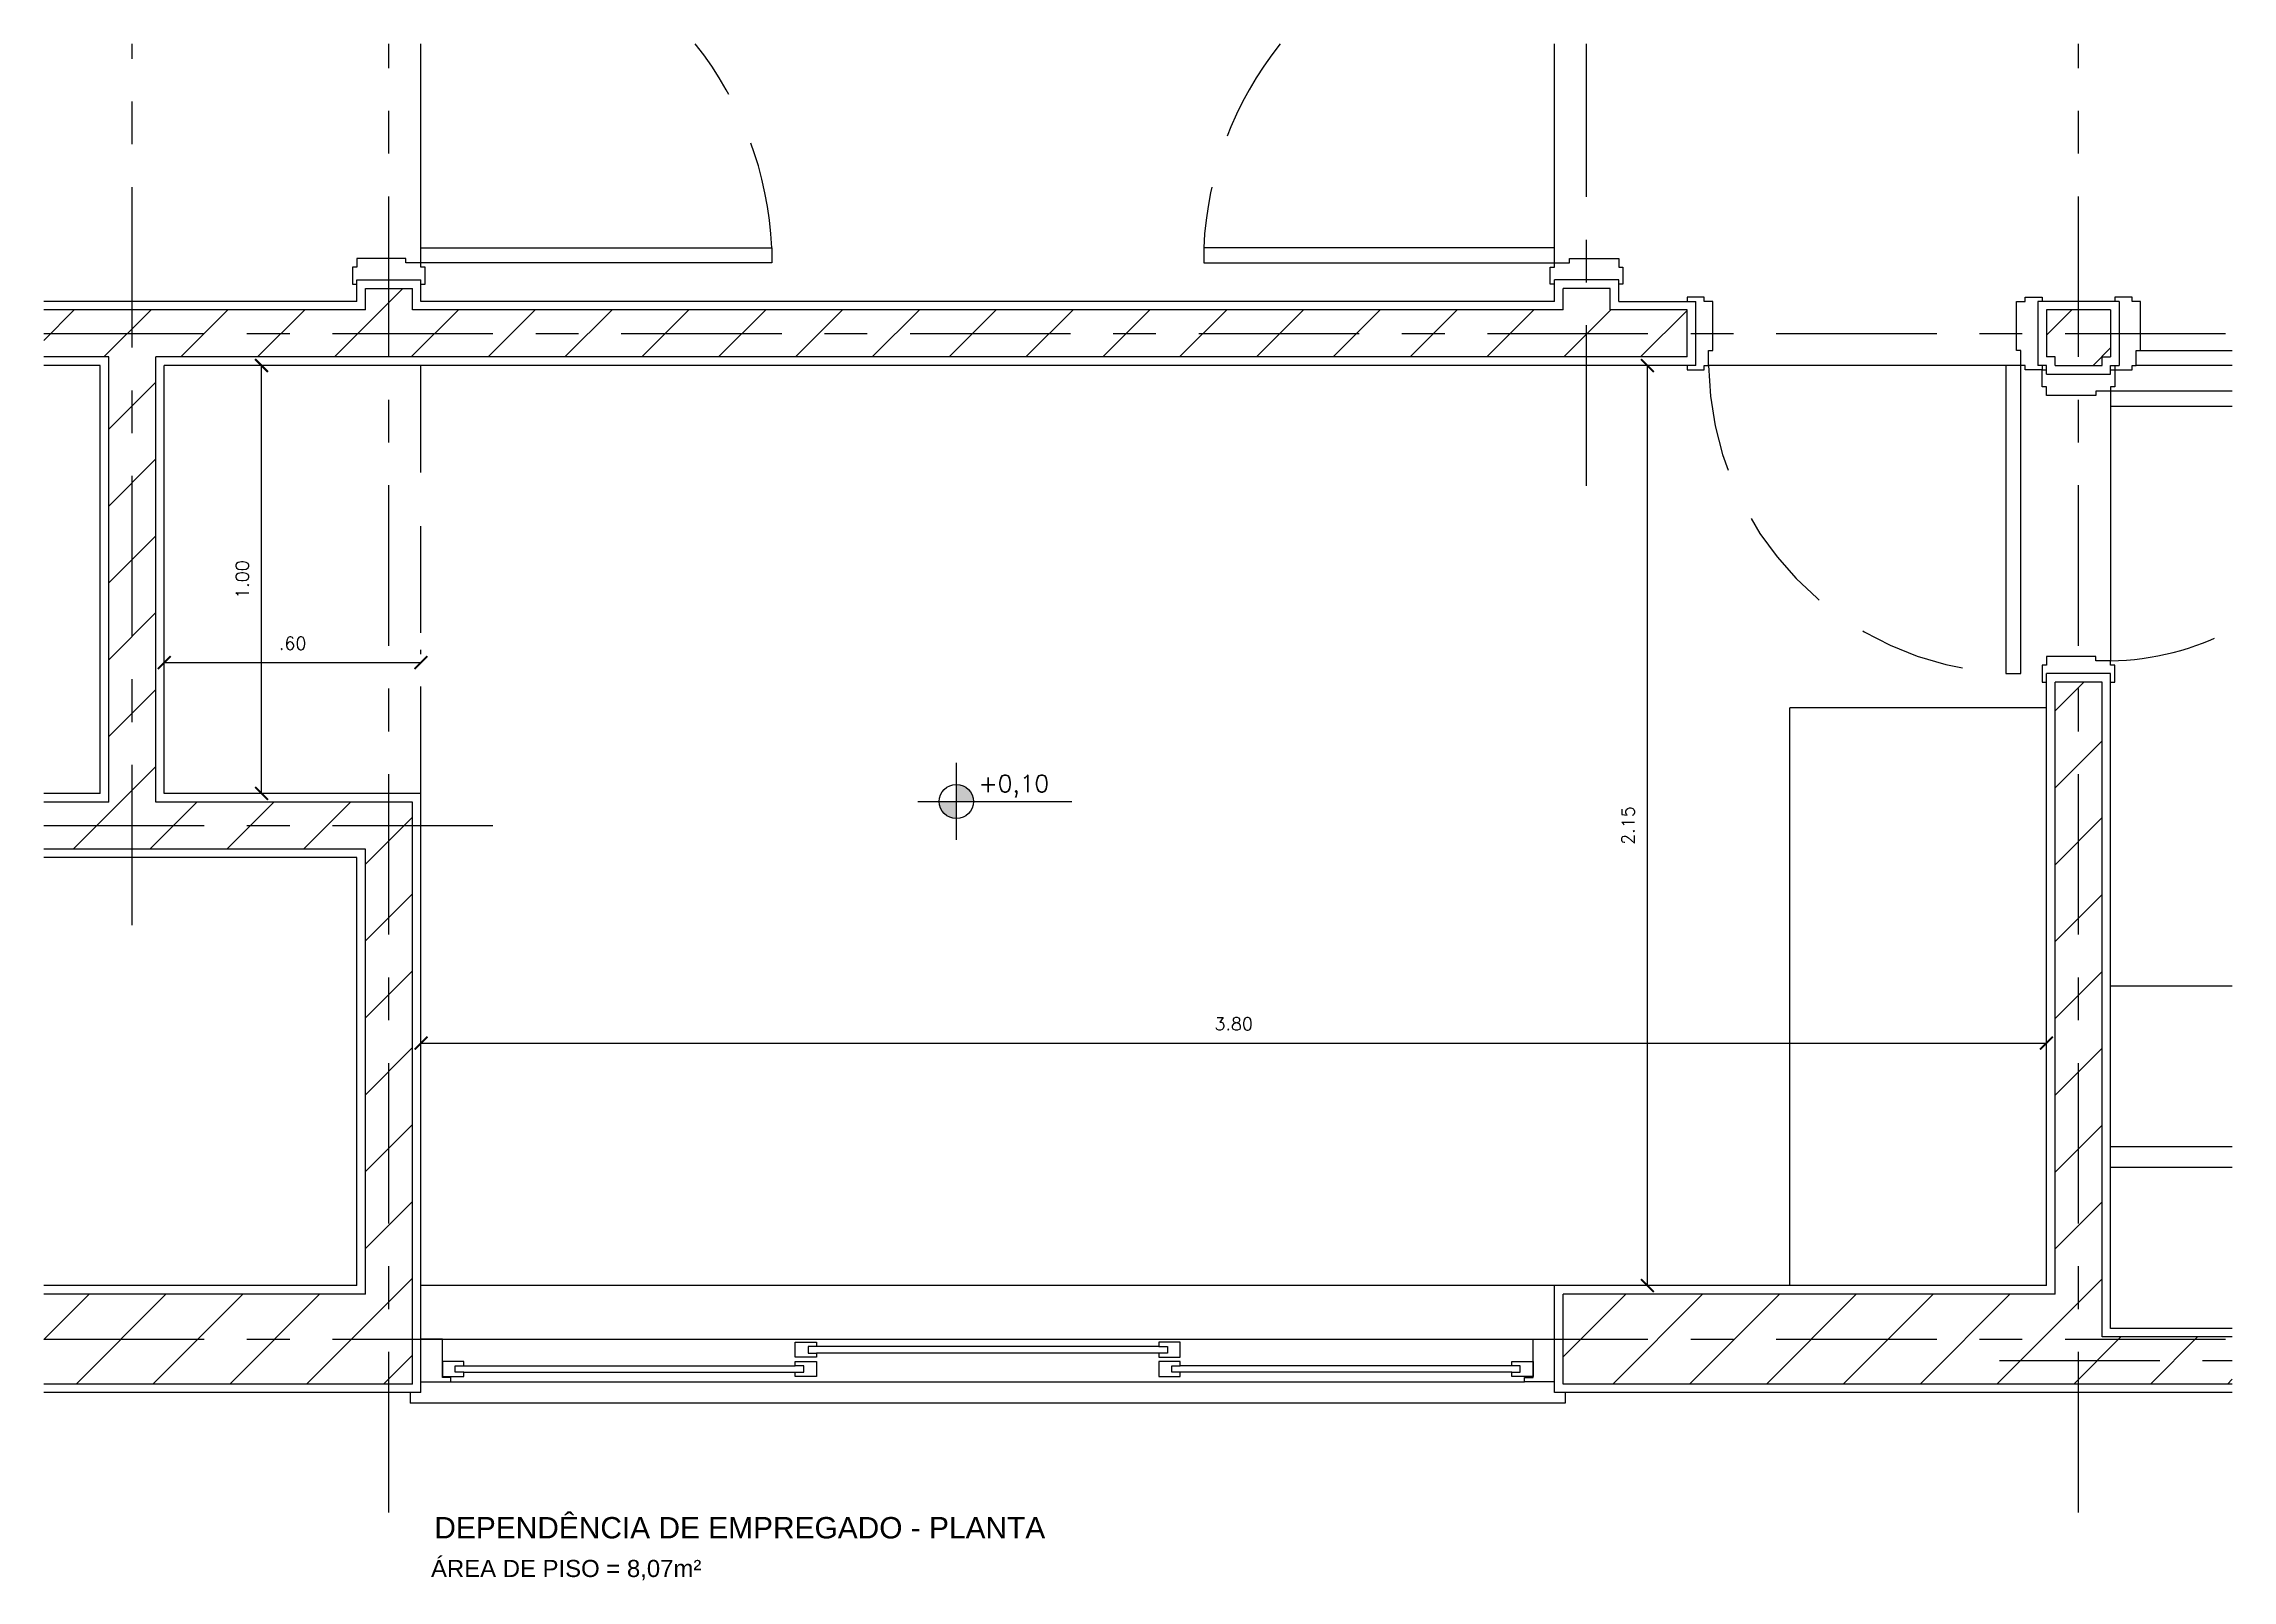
# Model space of a CAD drawing. Header units: millimetres. Extents: x 1 to 250, y 10 to 22.
# Drawn here: x 66.96 to 72.08, y 13.6 to 17.19 of the extents above; entities that cross this region are included whole.
import ezdxf

# ---------------------------------------------------------------- set-up
doc = ezdxf.new("R2010")
doc.units = ezdxf.units.MM
doc.linetypes.add('CENTER', pattern=[0.6, 0.375, -0.075, 0.075, -0.075])
doc.linetypes.add('HIDDEN', pattern=[0.375, 0.25, -0.125])
for name, color, linetype in [('ALV', 5, 'Continuous'), ('CAIX', 2, 'Continuous'), ('COTAS', 1, 'Continuous'), ('EIXOS', 141, 'CENTER'), ('HATCH', 8, 'Continuous'), ('LPROJ', 7, 'HIDDEN'), ('LVISTA02', 1, 'Continuous'), ('NOTAS', 2, 'Continuous'), ('PEÇAS', 7, 'Continuous'), ('REVEST', 2, 'Continuous')]:
    doc.layers.add(name, color=color, linetype=linetype)
doc.styles.add('60-20', font='romans.shx', dxfattribs={"height": 0.03})
doc.styles.add('60-50', font='romans.shx', dxfattribs={"height": 0.075})
doc.styles.add('80-20', font='romans.shx', dxfattribs={"height": 0.04})
doc.styles.add('ARIAL', font='arial.ttf', dxfattribs={"height": 0.05})
doc.dimstyles.new('20', dxfattribs={"dimtxt": 0.1, "dimasz": 0.075, "dimexe": 0.075, "dimexo": 0.05, "dimgap": 0.075, "dimtad": 1, "dimzin": 4, "dimdsep": 46, "dimtxsty": '60-50', "dimblk1": 'ARCHTICK', "dimblk2": 'ARCHTICK', "dimsah": 1, "dimcen": 2.5, "dimclrt": 3, "dimadec": 0, "dimazin": 0, "dimtfac": 1, "dimtmove": 2, "dimatfit": 3, "dimldrblk": 'ARCHTICK', "dimfxl": 1, "dimarcsym": 0})

msp = doc.modelspace()

# ---------------------------------------------------------------- texts
at = {"layer": 'NOTAS', "color": 3, "style": '80-20'}
msp.add_text('+0,10', height=0.04, dxfattribs=at).set_placement((69.1485, 15.4382))
at = {"layer": 'NOTAS', "style": 'ARIAL'}
for s, height, p in [('DEPENDÊNCIA DE EMPREGADO - PLANTA', 0.05, (67.876, 13.6943)), ('ÁREA DE PISO = 8,07m²', 0.04, (67.8682, 13.6041))]:
    msp.add_text(s, height=height, dxfattribs=at).set_placement(p)

# ---------------------------------------------------------------- blocks, each defined once
blk = doc.blocks.new('_ARCHTICK')
at = {"color": 0, "linetype": 'ByBlock', "const_width": 0.15}
blk.add_lwpolyline([(-0.5, -0.5), (0.5, 0.5)], dxfattribs=at)
blk = doc.blocks.new('*D123')
at = {"color": 0, "linetype": 'ByBlock'}
for p, q in [((67.8447, 14.8718), (67.8447, 14.8818)), ((67.8447, 14.8518), (71.6447, 14.8518)), ((71.6447, 14.8718), (71.6447, 14.8818))]:
    blk.add_line(p, q, dxfattribs=at)
at = {"layer": 'DEFPOINTS', "color": 0, "linetype": 'ByBlock'}
for p in [(67.8447, 14.8518), (71.6447, 14.8518), (71.6447, 14.8518)]:
    blk.add_point(p, dxfattribs=at)
at = {"color": 0, "linetype": 'ByBlock', "xscale": 0.03, "yscale": 0.03, "zscale": 0.03, "rotation": 180}
blk.add_blockref('_ARCHTICK', (67.8447, 14.8518), dxfattribs=at)
at = {"color": 0, "linetype": 'ByBlock', "xscale": 0.03, "yscale": 0.03, "zscale": 0.03}
blk.add_blockref('_ARCHTICK', (71.6447, 14.8518), dxfattribs=at)
at = {"color": 3, "linetype": 'ByBlock', "insert": (69.7447, 14.8968), "char_height": 0.03, "attachment_point": 5, "style": '60-20'}
blk.add_mtext('3.80', dxfattribs=at)
blk = doc.blocks.new('*D124')
at = {"color": 0, "linetype": 'ByBlock'}
for p, q in [((70.6916, 16.4351), (70.6816, 16.4351)), ((70.7116, 14.2851), (70.7116, 16.4351)), ((70.6916, 14.2851), (70.6816, 14.2851))]:
    blk.add_line(p, q, dxfattribs=at)
at = {"layer": 'DEFPOINTS', "color": 0, "linetype": 'ByBlock'}
for p in [(70.7116, 16.4351), (70.7116, 16.4351), (70.7116, 14.2851)]:
    blk.add_point(p, dxfattribs=at)
at = {"color": 0, "linetype": 'ByBlock', "xscale": 0.03, "yscale": 0.03, "zscale": 0.03}
for p, rotation in [((70.7116, 16.4351), 90), ((70.7116, 14.2851), 270)]:
    blk.add_blockref('_ARCHTICK', p, dxfattribs=dict(at, rotation=rotation))
at = {"color": 3, "linetype": 'ByBlock', "insert": (70.6666, 15.3601), "char_height": 0.03, "attachment_point": 5, "rotation": 90, "style": '60-20'}
blk.add_mtext('2.15', dxfattribs=at)
blk = doc.blocks.new('*D125')
at = {"color": 0, "linetype": 'ByBlock'}
for p, q in [((67.2447, 15.7608), (67.2447, 15.7708)), ((67.8447, 15.7608), (67.8447, 15.7708)), ((67.2447, 15.7408), (67.8447, 15.7408))]:
    blk.add_line(p, q, dxfattribs=at)
at = {"layer": 'DEFPOINTS', "color": 0, "linetype": 'ByBlock'}
for p in [(67.2447, 15.7408), (67.8447, 15.7408), (67.8447, 15.7408)]:
    blk.add_point(p, dxfattribs=at)
at = {"color": 0, "linetype": 'ByBlock', "xscale": 0.03, "yscale": 0.03, "zscale": 0.03, "rotation": 180}
blk.add_blockref('_ARCHTICK', (67.2447, 15.7408), dxfattribs=at)
at = {"color": 0, "linetype": 'ByBlock', "xscale": 0.03, "yscale": 0.03, "zscale": 0.03}
blk.add_blockref('_ARCHTICK', (67.8447, 15.7408), dxfattribs=at)
at = {"color": 3, "linetype": 'ByBlock', "insert": (67.5447, 15.7858), "char_height": 0.03, "attachment_point": 5, "style": '60-20'}
blk.add_mtext('.60', dxfattribs=at)
blk = doc.blocks.new('*D126')
at = {"color": 0, "linetype": 'ByBlock'}
for p, q in [((67.452, 16.4351), (67.442, 16.4351)), ((67.472, 15.4351), (67.472, 16.4351)), ((67.452, 15.4351), (67.442, 15.4351))]:
    blk.add_line(p, q, dxfattribs=at)
at = {"layer": 'DEFPOINTS', "color": 0, "linetype": 'ByBlock'}
for p in [(67.472, 16.4351), (67.472, 16.4351), (67.472, 15.4351)]:
    blk.add_point(p, dxfattribs=at)
at = {"color": 0, "linetype": 'ByBlock', "xscale": 0.03, "yscale": 0.03, "zscale": 0.03}
for p, rotation in [((67.472, 16.4351), 90), ((67.472, 15.4351), 270)]:
    blk.add_blockref('_ARCHTICK', p, dxfattribs=dict(at, rotation=rotation))
at = {"color": 3, "linetype": 'ByBlock', "insert": (67.427, 15.9351), "char_height": 0.03, "attachment_point": 5, "rotation": 90, "style": '60-20'}
blk.add_mtext('1.00', dxfattribs=at)

# ---------------------------------------------------------------- dimensions: what is measured, and where the dimension line sits
at = {"layer": 'COTAS'}
for base, p1, p2, picture, middle in [((67.472, 16.4351), (67.472, 15.4351), (67.472, 16.4351), '*D126', (67.427, 15.9351)), ((70.7116, 16.4351), (70.7116, 14.2851), (70.7116, 16.4351), '*D124', (70.6666, 15.3601))]:
    dim = msp.add_linear_dim(base=base, p1=p1, p2=p2, angle=90, dimstyle='20', override={"dimtxt": 0.02, "dimasz": 0.03, "dimexe": 0.03, "dimexo": 0.02, "dimgap": 0.03, "dimtxsty": '60-20'}, dxfattribs=at)
    dim.commit()
    dim.dimension.update_dxf_attribs({"geometry": picture, "text_midpoint": middle})
for base, p1, p2, picture, middle in [((67.8447, 15.7408), (67.2447, 15.7408), (67.8447, 15.7408), '*D125', (67.5447, 15.7858)), ((71.6447, 14.8518), (67.8447, 14.8518), (71.6447, 14.8518), '*D123', (69.7447, 14.8968))]:
    dim = msp.add_linear_dim(base=base, p1=p1, p2=p2, dimstyle='20', override={"dimtxt": 0.02, "dimasz": 0.03, "dimexe": 0.03, "dimexo": 0.02, "dimgap": 0.03, "dimtxsty": '60-20'}, dxfattribs=at)
    dim.commit()
    dim.dimension.update_dxf_attribs({"geometry": picture, "text_midpoint": middle})

# ---------------------------------------------------------------- hatches: boundary and pattern name
at = {"layer": 'HATCH'}
h = msp.add_hatch(dxfattribs=at)
h.set_pattern_fill('ANSI31', color=256, scale=0.04, style=0)
h.paths.add_polyline_path([(70.8047, 16.5651), (70.6247, 16.5651), (70.6247, 16.6151), (70.5147, 16.6151), (70.5147, 16.5651), (67.8247, 16.5651), (67.8247, 16.6151), (67.7147, 16.6151), (67.7147, 16.5651), (66.963, 16.5651), (66.963, 16.4551), (67.1147, 16.4551), (67.1147, 15.4151), (66.963, 15.4151), (66.963, 15.3051), (67.7147, 15.3051), (67.7147, 14.2651), (66.963, 14.2651), (66.963, 14.0551), (67.8247, 14.0551), (67.8247, 15.4151), (67.2247, 15.4151), (67.2247, 16.4551), (70.8047, 16.4551)])
h.paths.add_polyline_path([(71.7947, 16.5651), (71.6447, 16.5651), (71.6447, 16.4551), (71.6647, 16.4551), (71.6647, 16.4351), (71.7747, 16.4351), (71.7747, 16.4551), (71.7947, 16.4551)])
h.paths.add_polyline_path([(71.7747, 15.6951), (71.6647, 15.6951), (71.6647, 14.2651), (70.5147, 14.2651), (70.5147, 14.0551), (72.0789, 14.0551), (72.0789, 14.1651), (71.7747, 14.1651)])
at = {"layer": 'NOTAS'}
h = msp.add_hatch(color=1, dxfattribs=at)
h.paths.add_polyline_path([(69.0963, 15.3764), (69.0963, 15.4164), (69.0563, 15.4164, 0.414214)])
h.paths.add_polyline_path([(69.0963, 15.4564), (69.0963, 15.4164), (69.1363, 15.4164, 0.414214)])

# ---------------------------------------------------------------- linework, layer by layer
at = {"layer": 'ALV'}
for p, q in [((67.7147, 16.5651), (67.7147, 16.6151)), ((67.7147, 16.6151), (67.8247, 16.6151)), ((67.8247, 16.5651), (67.8247, 16.6151)), ((70.5147, 16.5651), (70.5147, 16.6151)), ((70.6247, 16.6151), (70.5147, 16.6151)), ((70.6247, 16.5651), (70.6247, 16.6151)), ((67.7147, 16.5651), (66.963, 16.5651)), ((70.5147, 16.5651), (67.8247, 16.5651)), ((70.8047, 16.5651), (70.6247, 16.5651)), ((70.8047, 16.4551), (70.8047, 16.5651)), ((71.7947, 16.5651), (71.6447, 16.5651)), ((71.6447, 16.5651), (71.6447, 16.4551)), ((71.7947, 16.5651), (71.7947, 16.4551)), ((67.1147, 16.4551), (66.963, 16.4551)), ((67.1147, 15.4151), (67.1147, 16.4551)), ((67.2247, 15.4151), (67.2247, 16.4551)), ((70.8047, 16.4551), (67.2247, 16.4551)), ((71.6647, 16.4551), (71.6447, 16.4551)), ((71.6647, 16.4351), (71.6647, 16.4551)), ((71.6647, 16.4351), (71.7747, 16.4351)), ((71.7747, 16.4351), (71.7747, 16.4551)), ((71.7747, 16.4551), (71.7947, 16.4551)), ((71.7747, 15.6951), (71.6647, 15.6951)), ((71.6647, 14.2651), (71.6647, 15.6951)), ((71.7747, 14.1651), (71.7747, 15.6951)), ((67.1147, 15.4151), (66.963, 15.4151)), ((67.8247, 15.4151), (67.2247, 15.4151)), ((67.8247, 14.0551), (67.8247, 15.4151)), ((67.7147, 15.3051), (66.963, 15.3051)), ((67.7147, 14.2651), (67.7147, 15.3051)), ((67.7147, 14.2651), (66.963, 14.2651)), ((71.6647, 14.2651), (70.5147, 14.2651)), ((70.5147, 14.0551), (70.5147, 14.2651)), ((72.0789, 14.1651), (71.7747, 14.1651)), ((67.8247, 14.0551), (66.963, 14.0551)), ((72.0789, 14.0551), (70.5147, 14.0551))]:
    msp.add_line(p, q, dxfattribs=at)
at = {"layer": 'CAIX', "color": 1}
for p, q in [((67.8947, 14.1601), (70.4447, 14.1601)), ((67.9147, 14.0601), (70.4247, 14.0601))]:
    msp.add_line(p, q, dxfattribs=at)
at = {"layer": 'CAIX'}
for p, q in [((69.5697, 14.1426), (68.7697, 14.1426)), ((69.5697, 14.1276), (68.7697, 14.1276)), ((67.9447, 14.1076), (67.8947, 14.1076)), ((67.8947, 14.1076), (67.8947, 14.0726)), ((67.8947, 14.0726), (67.9447, 14.0726)), ((67.9247, 14.0826), (67.9247, 14.0976)), ((67.9247, 14.0976), (67.9447, 14.0976)), ((67.9447, 14.0826), (67.9247, 14.0826)), ((67.9447, 14.0976), (67.9447, 14.1076)), ((67.9447, 14.0976), (68.7197, 14.0976)), ((67.9447, 14.0826), (68.7197, 14.0826)), ((67.9447, 14.0726), (67.9447, 14.0826)), ((70.3947, 14.0976), (69.6197, 14.0976)), ((70.3947, 14.0826), (69.6197, 14.0826)), ((70.3947, 14.1076), (70.4447, 14.1076)), ((70.3947, 14.0976), (70.3947, 14.1076)), ((70.4147, 14.0976), (70.3947, 14.0976)), ((70.3947, 14.0726), (70.3947, 14.0826)), ((70.3947, 14.0826), (70.4147, 14.0826)), ((70.4447, 14.0726), (70.3947, 14.0726)), ((70.4147, 14.0826), (70.4147, 14.0976)), ((70.4447, 14.1076), (70.4447, 14.0726))]:
    msp.add_line(p, q, dxfattribs=at)
for points in [[(67.8447, 16.6251), (67.8547, 16.6251), (67.8547, 16.6651), (67.8447, 16.6651), (67.8447, 16.6751), (67.8097, 16.6751), (67.8097, 16.6851), (67.6947, 16.6851), (67.6947, 16.6651), (67.6847, 16.6651), (67.6847, 16.6251), (67.6947, 16.6251)], [(67.8447, 16.6751), (67.8447, 16.7101), (68.6647, 16.7101), (68.6647, 16.6751), (67.8447, 16.6751)], [(70.4947, 16.6751), (70.4947, 16.7101), (69.6747, 16.7101), (69.6747, 16.6751), (70.4947, 16.6751)], [(70.4947, 16.6251), (70.4847, 16.6251), (70.4847, 16.6651), (70.4947, 16.6651), (70.4947, 16.6751), (70.5297, 16.6751), (70.5297, 16.6851), (70.6447, 16.6851), (70.6447, 16.6651), (70.6547, 16.6651), (70.6547, 16.6251), (70.6447, 16.6251)], [(70.8047, 16.4351), (70.8047, 16.4251), (70.8447, 16.4251), (70.8447, 16.4351), (70.8547, 16.4351), (70.8547, 16.4701), (70.8647, 16.4701), (70.8647, 16.5851), (70.8447, 16.5851), (70.8447, 16.5951), (70.8047, 16.5951), (70.8047, 16.5851)], [(71.6347, 16.4351), (71.6347, 16.4251), (71.5947, 16.4251), (71.5947, 16.4351), (71.5847, 16.4351), (71.5847, 16.4701), (71.5747, 16.4701), (71.5747, 16.5851), (71.5947, 16.5851), (71.5947, 16.5951), (71.6347, 16.5951), (71.6347, 16.5851)], [(71.8047, 16.4351), (71.8047, 16.4251), (71.8447, 16.4251), (71.8447, 16.4351), (71.8547, 16.4351), (71.8547, 16.4701), (71.8647, 16.4701), (71.8647, 16.5851), (71.8447, 16.5851), (71.8447, 16.5951), (71.8047, 16.5951), (71.8047, 16.5851)], [(71.5847, 16.4351), (71.5497, 16.4351), (71.5497, 15.7151), (71.5847, 15.7151), (71.5847, 16.4351)], [(71.7947, 16.4251), (71.8047, 16.4251), (71.8047, 16.3851), (71.7947, 16.3851), (71.7947, 16.3751), (71.7597, 16.3751), (71.7597, 16.3651), (71.6447, 16.3651), (71.6447, 16.3851), (71.6347, 16.3851), (71.6347, 16.4251), (71.6447, 16.4251)], [(71.8547, 16.4351), (71.8547, 16.4701), (72.0789, 16.4701)], [(72.0789, 16.4351), (71.8547, 16.4351)], [(71.7947, 16.3751), (71.7947, 16.3401), (72.0789, 16.3401)], [(72.0789, 16.3751), (71.7947, 16.3751)], [(71.7947, 15.6951), (71.8047, 15.6951), (71.8047, 15.7351), (71.7947, 15.7351), (71.7947, 15.7451), (71.7597, 15.7451), (71.7597, 15.7551), (71.6447, 15.7551), (71.6447, 15.7351), (71.6347, 15.7351), (71.6347, 15.6951), (71.6447, 15.6951)], [(67.8447, 14.0601), (67.9147, 14.0601), (67.9147, 14.0701), (67.8947, 14.0701), (67.8947, 14.1601), (67.8447, 14.1601)], [(70.4947, 14.0601), (70.4247, 14.0601), (70.4247, 14.0701), (70.4447, 14.0701), (70.4447, 14.1601), (70.4947, 14.1601)]]:
    msp.add_lwpolyline(points, dxfattribs=at)
for points in [[(68.7497, 14.1276), (68.7697, 14.1276), (68.7697, 14.1176), (68.7197, 14.1176), (68.7197, 14.1526), (68.7697, 14.1526), (68.7697, 14.1426), (68.7497, 14.1426)], [(69.5897, 14.1276), (69.5697, 14.1276), (69.5697, 14.1176), (69.6197, 14.1176), (69.6197, 14.1526), (69.5697, 14.1526), (69.5697, 14.1426), (69.5897, 14.1426)], [(68.7397, 14.0976), (68.7197, 14.0976), (68.7197, 14.1076), (68.7697, 14.1076), (68.7697, 14.0726), (68.7197, 14.0726), (68.7197, 14.0826), (68.7397, 14.0826)], [(69.5997, 14.0976), (69.6197, 14.0976), (69.6197, 14.1076), (69.5697, 14.1076), (69.5697, 14.0726), (69.6197, 14.0726), (69.6197, 14.0826), (69.5997, 14.0826)]]:
    msp.add_lwpolyline(points, close=True, dxfattribs=at)
at = {"layer": 'CAIX', "color": 8, "linetype": 'HIDDEN'}
for centre, radius, start, end in [((67.8448, 16.6745), 0.8207, 2.4913, 38.6432), ((70.4946, 16.6745), 0.8207, 141.3568, 177.5087), ((71.5833, 16.4439), 0.7287, 180.6886, 267.3547), ((71.7859, 16.3738), 0.6287, 270.8016, 297.7759)]:
    msp.add_arc(centre, radius, start, end, dxfattribs=at)
at = {"layer": 'EIXOS'}
for p, q in [((67.1697, 15.1271), (67.1697, 17.187)), ((67.7697, 13.7552), (67.7697, 17.187)), ((70.5697, 16.1542), (70.5697, 17.187)), ((71.7197, 13.7552), (71.7197, 17.187)), ((66.963, 16.5101), (72.0789, 16.5101)), ((66.963, 15.3601), (68.0539, 15.3601)), ((66.963, 14.1601), (72.0789, 14.1601)), ((71.5346, 14.1101), (72.0789, 14.1101))]:
    msp.add_line(p, q, dxfattribs=at)
at = {"layer": 'LPROJ'}
msp.add_line((67.8447, 15.4351), (67.8447, 16.4351), dxfattribs=at)
at = {"layer": 'LVISTA02'}
for p, q in [((67.8447, 16.7101), (67.8447, 17.187)), ((70.4947, 16.7101), (70.4947, 17.187)), ((71.5497, 16.4351), (70.8547, 16.4351)), ((71.7947, 16.3401), (71.7947, 15.7451)), ((71.0447, 14.2851), (71.0447, 15.6351)), ((71.6447, 15.6351), (71.0447, 15.6351)), ((72.0789, 14.9851), (71.7947, 14.9851)), ((70.4947, 14.2851), (67.8447, 14.2851)), ((67.8197, 14.0351), (67.8197, 14.0101)), ((70.5197, 14.0351), (70.5197, 14.0101)), ((70.5197, 14.0101), (67.8197, 14.0101))]:
    msp.add_line(p, q, dxfattribs=at)
at = {"layer": 'NOTAS', "color": 1}
for p, q in [((69.0963, 15.3264), (69.0963, 15.5064)), ((69.0063, 15.4164), (69.3661, 15.4164))]:
    msp.add_line(p, q, dxfattribs=at)
at = {"layer": 'NOTAS', "color": 2, "ltscale": 0.5}
msp.add_circle((69.0963, 15.4164), 0.04, dxfattribs=at)
at = {"layer": 'PEÇAS'}
for p, q in [((72.0789, 14.6091), (71.7947, 14.6091)), ((72.0789, 14.5611), (71.7947, 14.5611))]:
    msp.add_line(p, q, dxfattribs=at)
at = {"layer": 'REVEST'}
for p, q in [((67.6947, 16.6351), (67.8447, 16.6351)), ((67.6947, 16.5851), (67.6947, 16.6351)), ((67.8447, 16.5851), (67.8447, 16.6351)), ((70.6447, 16.6351), (70.4947, 16.6351)), ((70.4947, 16.5851), (70.4947, 16.6351)), ((70.6447, 16.5851), (70.6447, 16.6351)), ((67.6947, 16.5851), (66.963, 16.5851)), ((70.4947, 16.5851), (67.8447, 16.5851)), ((70.6447, 16.5851), (70.8247, 16.5851)), ((70.8247, 16.4351), (70.8247, 16.5851)), ((71.8147, 16.5851), (71.6247, 16.5851)), ((71.6247, 16.5851), (71.6247, 16.4351)), ((71.8147, 16.5851), (71.8147, 16.4351)), ((67.0947, 16.4351), (66.963, 16.4351)), ((67.0947, 15.4351), (67.0947, 16.4351)), ((70.8247, 16.4351), (67.2447, 16.4351)), ((67.2447, 15.4351), (67.2447, 16.4351)), ((71.6447, 16.4351), (71.6247, 16.4351)), ((71.6447, 16.4151), (71.6447, 16.4351)), ((71.7947, 16.4151), (71.7947, 16.4351)), ((71.7947, 16.4351), (71.8147, 16.4351)), ((71.6447, 16.4151), (71.7947, 16.4151)), ((71.6447, 14.2851), (71.6447, 15.7151)), ((71.7947, 15.7151), (71.6447, 15.7151)), ((71.7947, 14.1851), (71.7947, 15.7151)), ((67.0947, 15.4351), (66.963, 15.4351)), ((67.8447, 15.4351), (67.2447, 15.4351)), ((67.8447, 14.0351), (67.8447, 15.4351)), ((67.6947, 15.2851), (66.963, 15.2851)), ((67.6947, 14.2851), (67.6947, 15.2851)), ((67.6947, 14.2851), (66.963, 14.2851)), ((70.4947, 14.0351), (70.4947, 14.2851)), ((71.6447, 14.2851), (70.4947, 14.2851)), ((72.0789, 14.1851), (71.7947, 14.1851)), ((67.8447, 14.0351), (66.963, 14.0351)), ((72.0789, 14.0351), (70.4947, 14.0351))]:
    msp.add_line(p, q, dxfattribs=at)

msp.set_redraw_order([(e.dxf.handle, doc.entitydb.next_handle()) for e in msp.query("TEXT MTEXT ATTDEF DIMENSION ARC_DIMENSION")])  # texts and dimensions are drawn at this point

doc.saveas('drawing.dxf')
